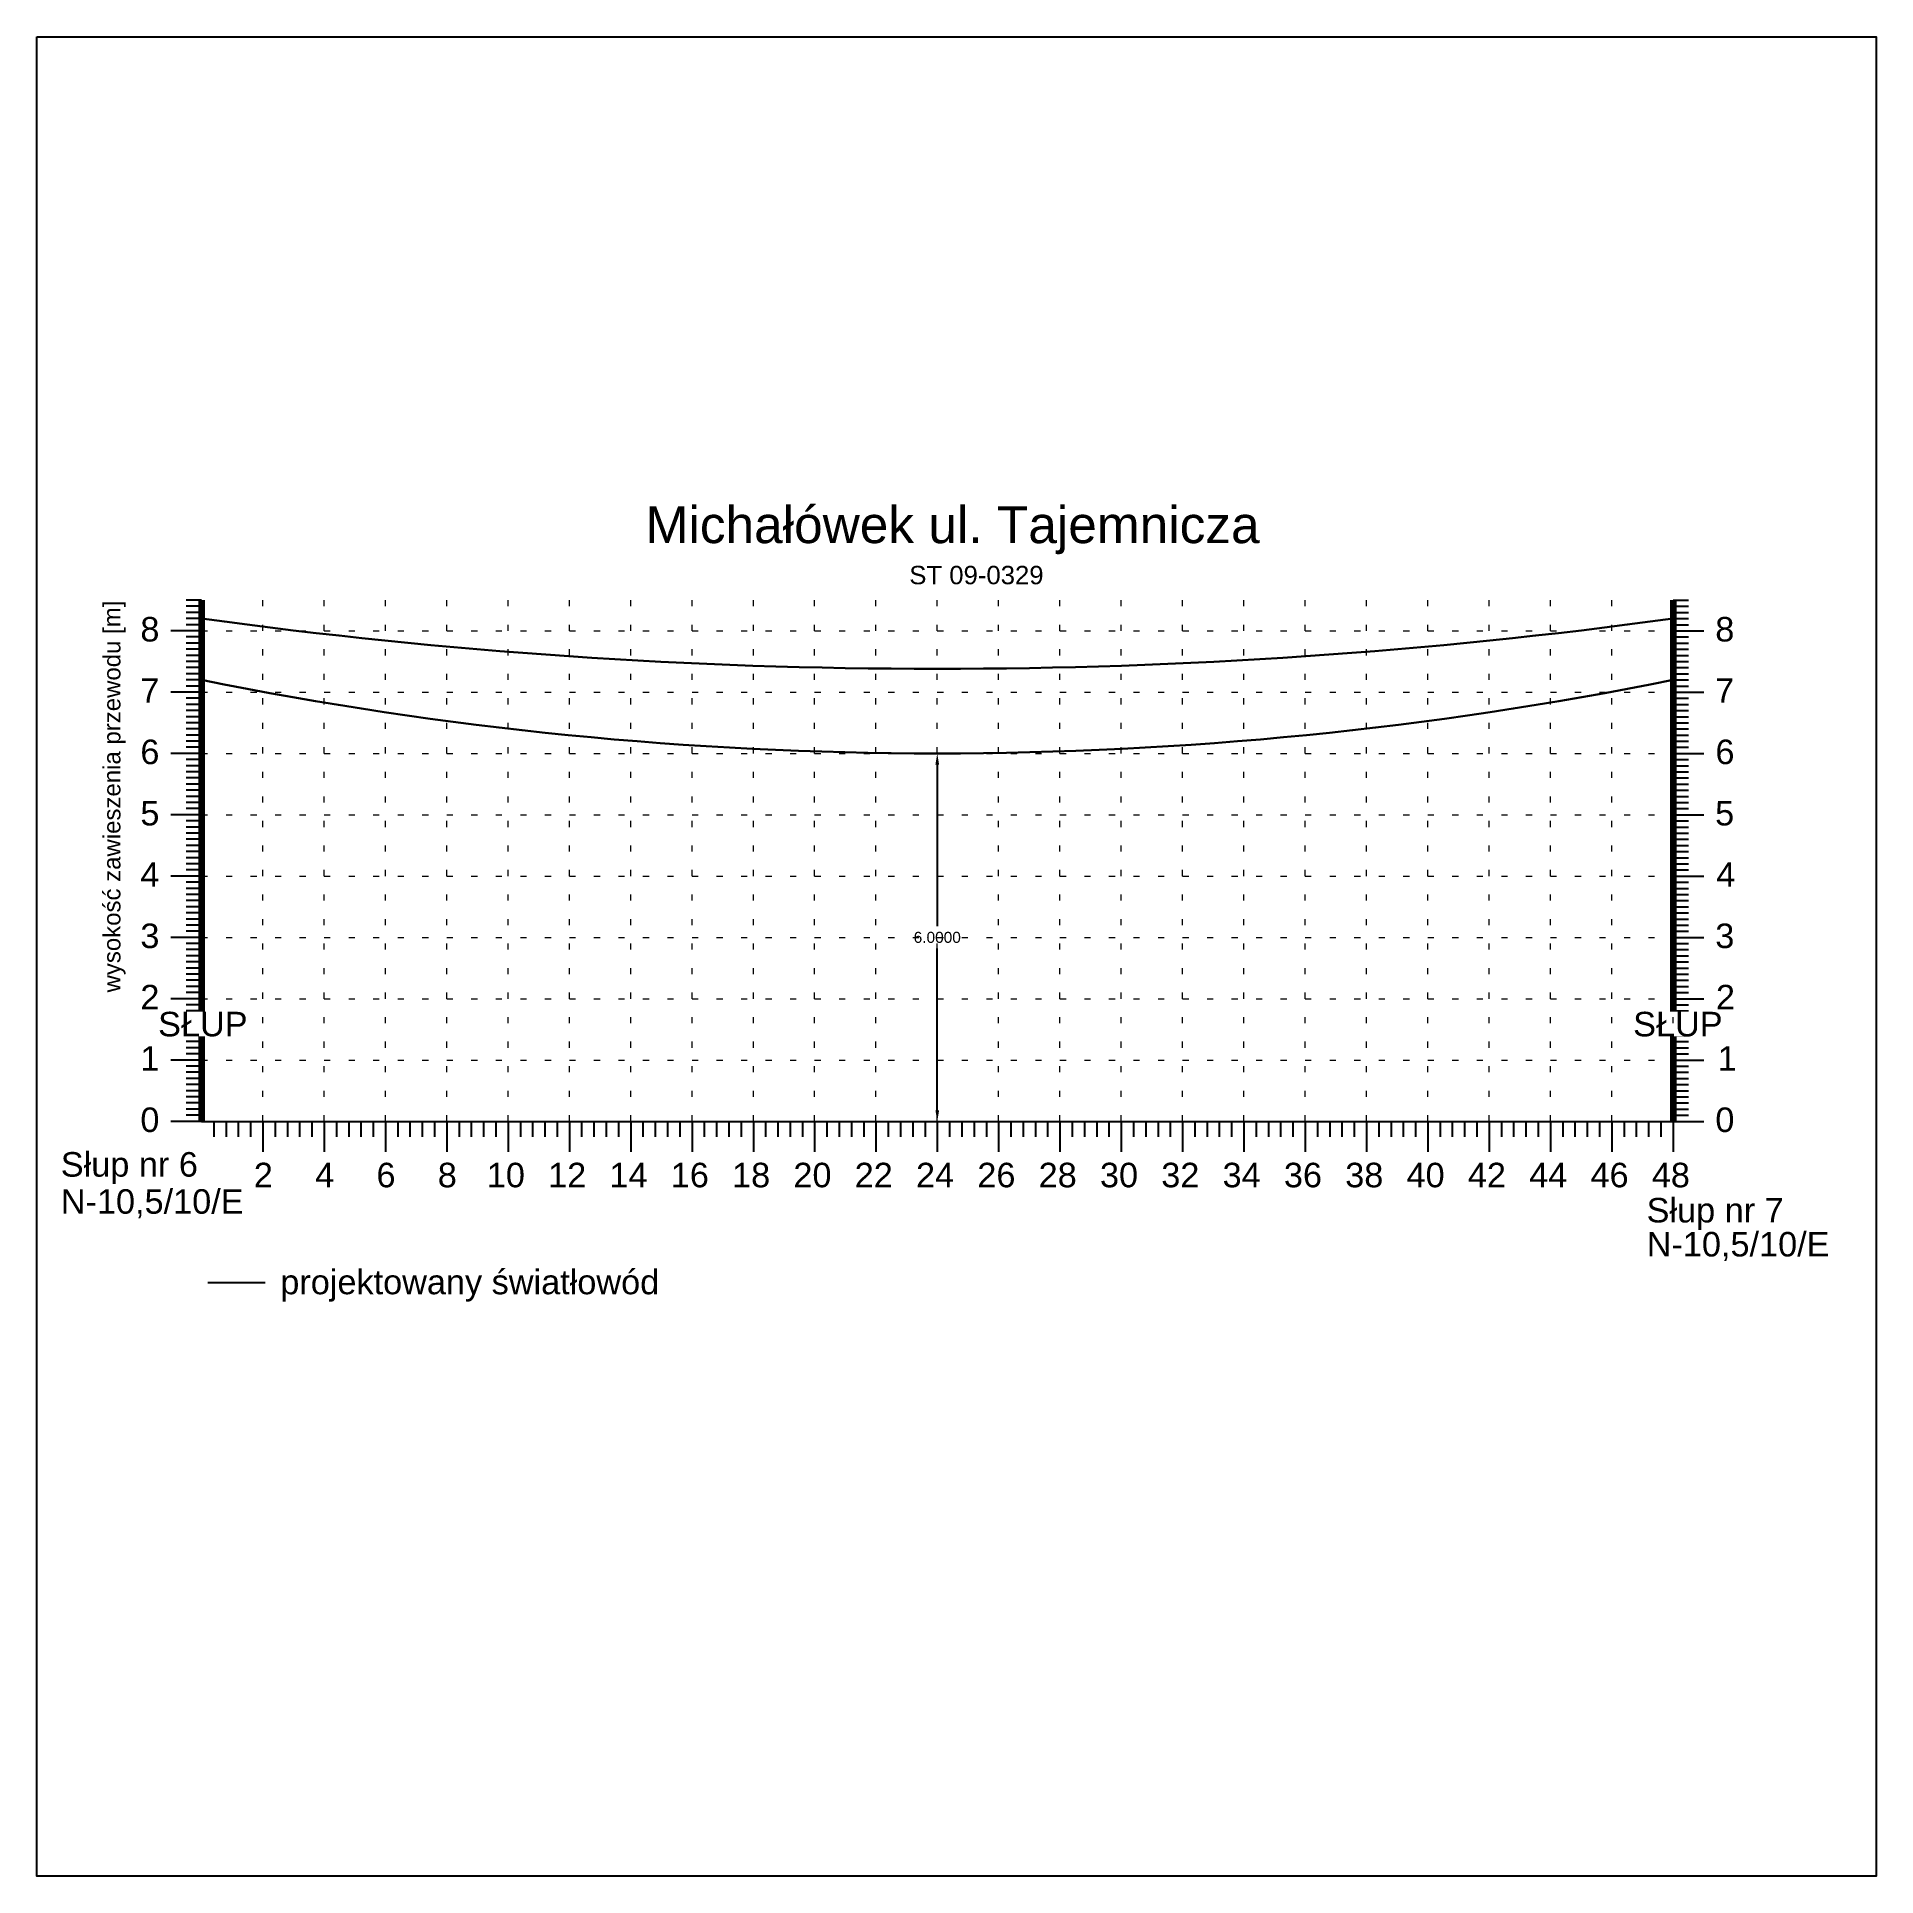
# Model space of a CAD drawing. Header units: metres. Extents: x -155 to 1812, y 681 to 886.
# Drawn here: x 1104.54 to 1134.54, y 710.52 to 740.52 of the extents above; entities that cross this region are included whole.
import ezdxf

# ---------------------------------------------------------------- set-up
doc = ezdxf.new("R2010")
doc.units = ezdxf.units.M
doc.header["$MEASUREMENT"] = 0
doc.linetypes.add('ACAD_ISO07W100', pattern=[3, 0, -3])
doc.layers.add('ramka', color=7, linetype='Continuous', plot=False)
doc.styles.get("Standard").update_dxf_attribs({"font": 'arial.ttf'})
doc.dimstyles.get("Standard").update_dxf_attribs({"dimtxt": 0.18, "dimasz": 0.18, "dimexe": 0.18, "dimexo": 0.0625, "dimgap": 0.09, "dimtad": 0, "dimtih": 1, "dimtoh": 1, "dimdec": 4, "dimzin": 0, "dimdsep": 46, "dimtxsty": 'Standard', "dimcen": 0.09, "dimadec": 0, "dimazin": 0, "dimtfac": 1, "dimtdec": 4, "dimtofl": 0, "dimtmove": 0, "dimatfit": 3, "dimfxl": 1, "dimtolj": 1, "dimtzin": 0, "dimarcsym": 0})

msp = doc.modelspace()

# ---------------------------------------------------------------- texts
for s, height, p in [('ST 09-0329', 0.3, (1118.773, 731.59307)), ('8', 0.4, (1106.2321, 730.65925)), ('8', 0.4, (1131.91775, 730.65925)), ('7', 0.4, (1106.2321, 729.65925)), ('7', 0.4, (1131.91475, 729.65925)), ('6', 0.4, (1106.2321, 728.65925)), ('6', 0.4, (1131.92048, 728.65925)), ('5', 0.4, (1106.2321, 727.65925)), ('5', 0.4, (1131.91502, 727.65925)), ('4', 0.4, (1106.2321, 726.65925)), ('4', 0.4, (1131.93576, 726.65925)), ('3', 0.4, (1106.2321, 725.65925)), ('3', 0.4, (1131.91775, 725.65925)), ('2', 0.4, (1106.2321, 724.65925)), ('2', 0.4, (1131.92894, 724.65925)), ('1', 0.4, (1106.2321, 723.65925)), ('1', 0.4, (1131.95759, 723.65925)), ('0', 0.4, (1106.2321, 722.65925)), ('0', 0.4, (1131.91939, 722.65925)), ('Słup nr 6', 0.4, (1104.93411, 721.93143)), ('2', 0.4, (1108.08255, 721.75766)), ('4', 0.4, (1109.08255, 721.75766)), ('6', 0.4, (1110.08255, 721.75766)), ('8', 0.4, (1111.08255, 721.75766)), ('10', 0.4, (1111.88255, 721.75766)), ('12', 0.4, (1112.88255, 721.75766)), ('14', 0.4, (1113.88255, 721.75766)), ('16', 0.4, (1114.88255, 721.75766)), ('18', 0.4, (1115.88255, 721.75766)), ('20', 0.4, (1116.88255, 721.75766)), ('22', 0.4, (1117.88255, 721.75766)), ('24', 0.4, (1118.88255, 721.75766)), ('26', 0.4, (1119.88255, 721.75766)), ('28', 0.4, (1120.88255, 721.75766)), ('30', 0.4, (1121.88255, 721.75766)), ('32', 0.4, (1122.88255, 721.75766)), ('34', 0.4, (1123.88255, 721.75766)), ('36', 0.4, (1124.88255, 721.75766)), ('38', 0.4, (1125.88255, 721.75766)), ('40', 0.4, (1126.88255, 721.75766)), ('42', 0.4, (1127.88255, 721.75766)), ('44', 0.4, (1128.88255, 721.75766)), ('46', 0.4, (1129.88255, 721.75766)), ('48', 0.4, (1130.88255, 721.75766)), ('N-10,5/10/E', 0.4, (1104.93411, 721.32654)), ('Słup nr 7', 0.4, (1130.7981, 721.18434)), ('N-10,5/10/E', 0.4, (1130.79972, 720.62939)), ('projektowany światłowód', 0.4, (1108.51426, 720.01336))]:
    msp.add_text(s, height=height).set_placement(p)
at = {"lineweight": 25, "insert": (1119.47932, 732.47302), "char_height": 0.6, "width": 11.6473455, "attachment_point": 5}
msp.add_mtext('Michałówek ul. Tajemnicza', dxfattribs=at)

# ---------------------------------------------------------------- blocks, each defined once
blk = doc.blocks.new('*D217')
at = {"color": 0, "lineweight": -2}
for p, q in [((1119.167, 728.833), (1119.049, 728.833)), ((1119.229, 728.653), (1119.229, 726.015)), ((1119.229, 723.013), (1119.229, 725.651)), ((1109.892, 722.833), (1119.409, 722.833))]:
    blk.add_line(p, q, dxfattribs=at)
at = {"color": 0}
for points in [[(1119.259, 728.653), (1119.199, 728.653), (1119.229, 728.833)], [(1119.199, 723.013), (1119.259, 723.013), (1119.229, 722.833)]]:
    blk.add_solid(points, dxfattribs=at)
at = {"layer": 'Defpoints', "color": 0}
for p in [(1119.229, 728.833), (1109.829, 722.833), (1119.229, 722.833)]:
    blk.add_point(p, dxfattribs=at)
at = {"color": 0, "lineweight": 25, "insert": (1119.229, 725.833), "char_height": 0.18, "attachment_point": 5}
blk.add_mtext('\\A1;6.0000', dxfattribs=at)

# ---------------------------------------------------------------- dimensions: what is measured, and where the dimension line sits
at = {"lineweight": 25}
dim = msp.add_linear_dim(base=(1119.22936, 722.83334), p1=(1119.22936, 728.83334), p2=(1109.82936, 722.83334), angle=90, dimstyle='Standard', dxfattribs=at)
dim.commit()
dim.dimension.update_dxf_attribs({"geometry": '*D217', "text_midpoint": (1119.22936, 725.83334)})

# ---------------------------------------------------------------- linework, layer by layer
for p, q in [((1107.22936, 731.33334), (1106.97936, 731.33334)), ((1107.22936, 731.23334), (1106.97936, 731.23334)), ((1107.22936, 731.13334), (1106.97936, 731.13334)), ((1107.22936, 731.33334), (1107.22936, 722.83334)), ((1131.22936, 731.33334), (1131.22936, 722.83334)), ((1131.22936, 731.33334), (1131.47936, 731.33334)), ((1131.22936, 731.23334), (1131.47936, 731.23334)), ((1131.22936, 731.13334), (1131.47936, 731.13334)), ((1107.22936, 730.83334), (1106.72936, 730.83334)), ((1107.22936, 730.83334), (1106.72936, 730.83334)), ((1107.22936, 731.03334), (1106.97936, 731.03334)), ((1107.22936, 730.93334), (1106.97936, 730.93334)), ((1131.22936, 731.03334), (1131.47936, 731.03334)), ((1131.22936, 730.93334), (1131.47936, 730.93334)), ((1131.22936, 730.83334), (1131.72936, 730.83334)), ((1131.22936, 730.83334), (1131.72936, 730.83334)), ((1107.22936, 730.73334), (1106.97936, 730.73334)), ((1107.22936, 730.63334), (1106.97936, 730.63334)), ((1107.22936, 730.53334), (1106.97936, 730.53334)), ((1131.22936, 730.73334), (1131.47936, 730.73334)), ((1131.22936, 730.63334), (1131.47936, 730.63334)), ((1131.22936, 730.53334), (1131.47936, 730.53334)), ((1107.22936, 730.43334), (1106.97936, 730.43334)), ((1107.22936, 730.33334), (1106.97936, 730.33334)), ((1107.22936, 730.23334), (1106.97936, 730.23334)), ((1131.22936, 730.43334), (1131.47936, 730.43334)), ((1131.22936, 730.33334), (1131.47936, 730.33334)), ((1131.22936, 730.23334), (1131.47936, 730.23334)), ((1107.22936, 730.13334), (1106.97936, 730.13334)), ((1107.22936, 730.03334), (1106.97936, 730.03334)), ((1107.22936, 729.93334), (1106.97936, 729.93334)), ((1131.22936, 730.13334), (1131.47936, 730.13334)), ((1131.22936, 730.03334), (1131.47936, 730.03334)), ((1131.22936, 729.93334), (1131.47936, 729.93334)), ((1107.22936, 729.83334), (1106.72936, 729.83334)), ((1107.22936, 729.83334), (1106.72936, 729.83334)), ((1107.22936, 729.73334), (1106.97936, 729.73334)), ((1107.22936, 729.63334), (1106.97936, 729.63334)), ((1131.22936, 729.83334), (1131.72936, 729.83334)), ((1131.22936, 729.83334), (1131.72936, 729.83334)), ((1131.22936, 729.73334), (1131.47936, 729.73334)), ((1131.22936, 729.63334), (1131.47936, 729.63334)), ((1107.22936, 729.53334), (1106.97936, 729.53334)), ((1107.22936, 729.43334), (1106.97936, 729.43334)), ((1107.22936, 729.33334), (1106.97936, 729.33334)), ((1131.22936, 729.53334), (1131.47936, 729.53334)), ((1131.22936, 729.43334), (1131.47936, 729.43334)), ((1131.22936, 729.33334), (1131.47936, 729.33334)), ((1107.22936, 729.23334), (1106.97936, 729.23334)), ((1107.22936, 729.13334), (1106.97936, 729.13334)), ((1107.22936, 729.03334), (1106.97936, 729.03334)), ((1131.22936, 729.23334), (1131.47936, 729.23334)), ((1131.22936, 729.13334), (1131.47936, 729.13334)), ((1131.22936, 729.03334), (1131.47936, 729.03334)), ((1107.22936, 728.83334), (1106.72936, 728.83334)), ((1107.22936, 728.83334), (1106.72936, 728.83334)), ((1107.22936, 728.93334), (1106.97936, 728.93334)), ((1107.22936, 728.73334), (1106.97936, 728.73334)), ((1131.22936, 728.93334), (1131.47936, 728.93334)), ((1131.22936, 728.83334), (1131.72936, 728.83334)), ((1131.22936, 728.83334), (1131.72936, 728.83334)), ((1131.22936, 728.73334), (1131.47936, 728.73334)), ((1107.22936, 728.63334), (1106.97936, 728.63334)), ((1107.22936, 728.53334), (1106.97936, 728.53334)), ((1107.22936, 728.43334), (1106.97936, 728.43334)), ((1131.22936, 728.63334), (1131.47936, 728.63334)), ((1131.22936, 728.53334), (1131.47936, 728.53334)), ((1131.22936, 728.43334), (1131.47936, 728.43334)), ((1107.22936, 728.33334), (1106.97936, 728.33334)), ((1107.22936, 728.23334), (1106.97936, 728.23334)), ((1107.22936, 728.13334), (1106.97936, 728.13334)), ((1131.22936, 728.33334), (1131.47936, 728.33334)), ((1131.22936, 728.23334), (1131.47936, 728.23334)), ((1131.22936, 728.13334), (1131.47936, 728.13334)), ((1107.22936, 727.83334), (1106.72936, 727.83334)), ((1107.22936, 727.83334), (1106.72936, 727.83334)), ((1107.22936, 728.03334), (1106.97936, 728.03334)), ((1107.22936, 727.93334), (1106.97936, 727.93334)), ((1131.22936, 728.03334), (1131.47936, 728.03334)), ((1131.22936, 727.93334), (1131.47936, 727.93334)), ((1131.22936, 727.83334), (1131.72936, 727.83334)), ((1131.22936, 727.83334), (1131.72936, 727.83334)), ((1107.22936, 727.73334), (1106.97936, 727.73334)), ((1107.22936, 727.63334), (1106.97936, 727.63334)), ((1107.22936, 727.53334), (1106.97936, 727.53334)), ((1131.22936, 727.73334), (1131.47936, 727.73334)), ((1131.22936, 727.63334), (1131.47936, 727.63334)), ((1131.22936, 727.53334), (1131.47936, 727.53334)), ((1107.22936, 727.43334), (1106.97936, 727.43334)), ((1107.22936, 727.33334), (1106.97936, 727.33334)), ((1107.22936, 727.23334), (1106.97936, 727.23334)), ((1131.22936, 727.43334), (1131.47936, 727.43334)), ((1131.22936, 727.33334), (1131.47936, 727.33334)), ((1131.22936, 727.23334), (1131.47936, 727.23334)), ((1107.22936, 727.13334), (1106.97936, 727.13334)), ((1107.22936, 727.03334), (1106.97936, 727.03334)), ((1107.22936, 726.93334), (1106.97936, 726.93334)), ((1131.22936, 727.13334), (1131.47936, 727.13334)), ((1131.22936, 727.03334), (1131.47936, 727.03334)), ((1131.22936, 726.93334), (1131.47936, 726.93334)), ((1107.22936, 726.83334), (1106.72936, 726.83334)), ((1107.22936, 726.83334), (1106.72936, 726.83334)), ((1107.22936, 726.73334), (1106.97936, 726.73334)), ((1107.22936, 726.63334), (1106.97936, 726.63334)), ((1131.22936, 726.83334), (1131.72936, 726.83334)), ((1131.22936, 726.83334), (1131.72936, 726.83334)), ((1131.22936, 726.73334), (1131.47936, 726.73334)), ((1131.22936, 726.63334), (1131.47936, 726.63334)), ((1107.22936, 726.53334), (1106.97936, 726.53334)), ((1107.22936, 726.43334), (1106.97936, 726.43334)), ((1107.22936, 726.33334), (1106.97936, 726.33334)), ((1131.22936, 726.53334), (1131.47936, 726.53334)), ((1131.22936, 726.43334), (1131.47936, 726.43334)), ((1131.22936, 726.33334), (1131.47936, 726.33334)), ((1107.22936, 726.23334), (1106.97936, 726.23334)), ((1107.22936, 726.13334), (1106.97936, 726.13334)), ((1107.22936, 726.03334), (1106.97936, 726.03334)), ((1131.22936, 726.23334), (1131.47936, 726.23334)), ((1131.22936, 726.13334), (1131.47936, 726.13334)), ((1131.22936, 726.03334), (1131.47936, 726.03334)), ((1107.22936, 725.83334), (1106.72936, 725.83334)), ((1107.22936, 725.83334), (1106.72936, 725.83334)), ((1107.22936, 725.93334), (1106.97936, 725.93334)), ((1107.22936, 725.73334), (1106.97936, 725.73334)), ((1131.22936, 725.93334), (1131.47936, 725.93334)), ((1131.22936, 725.83334), (1131.72936, 725.83334)), ((1131.22936, 725.83334), (1131.72936, 725.83334)), ((1131.22936, 725.73334), (1131.47936, 725.73334)), ((1107.22936, 725.63334), (1106.97936, 725.63334)), ((1107.22936, 725.53334), (1106.97936, 725.53334)), ((1107.22936, 725.43334), (1106.97936, 725.43334)), ((1131.22936, 725.63334), (1131.47936, 725.63334)), ((1131.22936, 725.53334), (1131.47936, 725.53334)), ((1131.22936, 725.43334), (1131.47936, 725.43334)), ((1107.22936, 725.33334), (1106.97936, 725.33334)), ((1107.22936, 725.23334), (1106.97936, 725.23334)), ((1107.22936, 725.13334), (1106.97936, 725.13334)), ((1131.22936, 725.33334), (1131.47936, 725.33334)), ((1131.22936, 725.23334), (1131.47936, 725.23334)), ((1131.22936, 725.13334), (1131.47936, 725.13334)), ((1107.22936, 724.83334), (1106.72936, 724.83334)), ((1107.22936, 724.83334), (1106.72936, 724.83334)), ((1107.22936, 725.03334), (1106.97936, 725.03334)), ((1107.22936, 724.93334), (1106.97936, 724.93334)), ((1131.22936, 725.03334), (1131.47936, 725.03334)), ((1131.22936, 724.93334), (1131.47936, 724.93334)), ((1131.22936, 724.83334), (1131.72936, 724.83334)), ((1131.22936, 724.83334), (1131.72936, 724.83334)), ((1107.22936, 724.73334), (1106.97936, 724.73334)), ((1107.22936, 724.63334), (1106.97936, 724.63334)), ((1107.22936, 724.53334), (1106.97936, 724.53334)), ((1131.22936, 724.73334), (1131.47936, 724.73334)), ((1131.22936, 724.63334), (1131.47936, 724.63334)), ((1131.22936, 724.53334), (1131.47936, 724.53334)), ((1107.22936, 724.43334), (1106.97936, 724.43334)), ((1107.22936, 724.33334), (1106.97936, 724.33334)), ((1107.22936, 724.23334), (1106.97936, 724.23334)), ((1131.22936, 724.43334), (1131.47936, 724.43334)), ((1131.22936, 724.33334), (1131.47936, 724.33334)), ((1131.22936, 724.23334), (1131.47936, 724.23334)), ((1107.22936, 724.13334), (1106.97936, 724.13334)), ((1107.22936, 724.03334), (1106.97936, 724.03334)), ((1107.22936, 723.93334), (1106.97936, 723.93334)), ((1131.22936, 724.13334), (1131.47936, 724.13334)), ((1131.22936, 724.03334), (1131.47936, 724.03334)), ((1131.22936, 723.93334), (1131.47936, 723.93334)), ((1107.22936, 723.83334), (1106.72936, 723.83334)), ((1107.22936, 723.83334), (1106.72936, 723.83334)), ((1107.22936, 723.73334), (1106.97936, 723.73334)), ((1107.22936, 723.63334), (1106.97936, 723.63334)), ((1131.22936, 723.83334), (1131.72936, 723.83334)), ((1131.22936, 723.83334), (1131.72936, 723.83334)), ((1131.22936, 723.73334), (1131.47936, 723.73334)), ((1131.22936, 723.63334), (1131.47936, 723.63334)), ((1107.22936, 723.53334), (1106.97936, 723.53334)), ((1107.22936, 723.43334), (1106.97936, 723.43334)), ((1107.22936, 723.33334), (1106.97936, 723.33334)), ((1131.22936, 723.53334), (1131.47936, 723.53334)), ((1131.22936, 723.43334), (1131.47936, 723.43334)), ((1131.22936, 723.33334), (1131.47936, 723.33334)), ((1107.22936, 723.23334), (1106.97936, 723.23334)), ((1107.22936, 723.13334), (1106.97936, 723.13334)), ((1107.22936, 723.03334), (1106.97936, 723.03334)), ((1131.22936, 723.23334), (1131.47936, 723.23334)), ((1131.22936, 723.13334), (1131.47936, 723.13334)), ((1131.22936, 723.03334), (1131.47936, 723.03334)), ((1107.22936, 722.83334), (1106.72936, 722.83334)), ((1107.22936, 722.93334), (1106.97936, 722.93334)), ((1107.22936, 722.83334), (1106.97936, 722.83334)), ((1107.22936, 722.83334), (1131.72936, 722.83334)), ((1107.42936, 722.83334), (1107.42936, 722.58334)), ((1107.62936, 722.83334), (1107.62936, 722.58334)), ((1107.82936, 722.83334), (1107.82936, 722.58334)), ((1108.02936, 722.83334), (1108.02936, 722.58334)), ((1108.22936, 722.83334), (1108.22936, 722.33334)), ((1108.42936, 722.83334), (1108.42936, 722.58334)), ((1108.62936, 722.83334), (1108.62936, 722.58334)), ((1108.82936, 722.83334), (1108.82936, 722.58334)), ((1109.02936, 722.83334), (1109.02936, 722.58334)), ((1109.22936, 722.83334), (1109.22936, 722.33334)), ((1109.42936, 722.83334), (1109.42936, 722.58334)), ((1109.62936, 722.83334), (1109.62936, 722.58334)), ((1109.82936, 722.83334), (1109.82936, 722.58334)), ((1110.02936, 722.83334), (1110.02936, 722.58334)), ((1110.22936, 722.83334), (1110.22936, 722.33334)), ((1110.42936, 722.83334), (1110.42936, 722.58334)), ((1110.62936, 722.83334), (1110.62936, 722.58334)), ((1110.82936, 722.83334), (1110.82936, 722.58334)), ((1111.02936, 722.83334), (1111.02936, 722.58334)), ((1111.22936, 722.83334), (1111.22936, 722.33334)), ((1111.42936, 722.83334), (1111.42936, 722.58334)), ((1111.62936, 722.83334), (1111.62936, 722.58334)), ((1111.82936, 722.83334), (1111.82936, 722.58334)), ((1112.02936, 722.83334), (1112.02936, 722.58334)), ((1112.22936, 722.83334), (1112.22936, 722.33334)), ((1112.42936, 722.83334), (1112.42936, 722.58334)), ((1112.62936, 722.83334), (1112.62936, 722.58334)), ((1112.82936, 722.83334), (1112.82936, 722.58334)), ((1113.02936, 722.83334), (1113.02936, 722.58334)), ((1113.22936, 722.83334), (1113.22936, 722.33334)), ((1113.42936, 722.83334), (1113.42936, 722.58334)), ((1113.62936, 722.83334), (1113.62936, 722.58334)), ((1113.82936, 722.83334), (1113.82936, 722.58334)), ((1114.02936, 722.83334), (1114.02936, 722.58334)), ((1114.22936, 722.83334), (1114.22936, 722.33334)), ((1114.42936, 722.83334), (1114.42936, 722.58334)), ((1114.62936, 722.83334), (1114.62936, 722.58334)), ((1114.82936, 722.83334), (1114.82936, 722.58334)), ((1115.02936, 722.83334), (1115.02936, 722.58334)), ((1115.22936, 722.83334), (1115.22936, 722.33334)), ((1115.42936, 722.83334), (1115.42936, 722.58334)), ((1115.62936, 722.83334), (1115.62936, 722.58334)), ((1115.82936, 722.83334), (1115.82936, 722.58334)), ((1116.02936, 722.83334), (1116.02936, 722.58334)), ((1116.22936, 722.83334), (1116.22936, 722.33334)), ((1116.42936, 722.83334), (1116.42936, 722.58334)), ((1116.62936, 722.83334), (1116.62936, 722.58334)), ((1116.82936, 722.83334), (1116.82936, 722.58334)), ((1117.02936, 722.83334), (1117.02936, 722.58334)), ((1117.22936, 722.83334), (1117.22936, 722.33334)), ((1117.42936, 722.83334), (1117.42936, 722.58334)), ((1117.62936, 722.83334), (1117.62936, 722.58334)), ((1117.82936, 722.83334), (1117.82936, 722.58334)), ((1118.02936, 722.83334), (1118.02936, 722.58334)), ((1118.22936, 722.83334), (1118.22936, 722.33334)), ((1118.42936, 722.83334), (1118.42936, 722.58334)), ((1118.62936, 722.83334), (1118.62936, 722.58334)), ((1118.82936, 722.83334), (1118.82936, 722.58334)), ((1119.02936, 722.83334), (1119.02936, 722.58334)), ((1119.22936, 722.83334), (1119.22936, 722.33334)), ((1119.42936, 722.83334), (1119.42936, 722.58334)), ((1119.62936, 722.83334), (1119.62936, 722.58334)), ((1119.82936, 722.83334), (1119.82936, 722.58334)), ((1120.02936, 722.83334), (1120.02936, 722.58334)), ((1120.22936, 722.83334), (1120.22936, 722.33334)), ((1120.42936, 722.83334), (1120.42936, 722.58334)), ((1120.62936, 722.83334), (1120.62936, 722.58334)), ((1120.82936, 722.83334), (1120.82936, 722.58334)), ((1121.02936, 722.83334), (1121.02936, 722.58334)), ((1121.22936, 722.83334), (1121.22936, 722.33334)), ((1121.42936, 722.83334), (1121.42936, 722.58334)), ((1121.62936, 722.83334), (1121.62936, 722.58334)), ((1121.82936, 722.83334), (1121.82936, 722.58334)), ((1122.02936, 722.83334), (1122.02936, 722.58334)), ((1122.22936, 722.83334), (1122.22936, 722.33334)), ((1122.42936, 722.83334), (1122.42936, 722.58334)), ((1122.62936, 722.83334), (1122.62936, 722.58334)), ((1122.82936, 722.83334), (1122.82936, 722.58334)), ((1123.02936, 722.83334), (1123.02936, 722.58334)), ((1123.22936, 722.83334), (1123.22936, 722.33334)), ((1123.42936, 722.83334), (1123.42936, 722.58334)), ((1123.62936, 722.83334), (1123.62936, 722.58334)), ((1123.82936, 722.83334), (1123.82936, 722.58334)), ((1124.02936, 722.83334), (1124.02936, 722.58334)), ((1124.22936, 722.83334), (1124.22936, 722.33334)), ((1124.42936, 722.83334), (1124.42936, 722.58334)), ((1124.62936, 722.83334), (1124.62936, 722.58334)), ((1124.82936, 722.83334), (1124.82936, 722.58334)), ((1125.02936, 722.83334), (1125.02936, 722.58334)), ((1125.22936, 722.83334), (1125.22936, 722.33334)), ((1125.42936, 722.83334), (1125.42936, 722.58334)), ((1125.62936, 722.83334), (1125.62936, 722.58334)), ((1125.82936, 722.83334), (1125.82936, 722.58334)), ((1126.02936, 722.83334), (1126.02936, 722.58334)), ((1126.22936, 722.83334), (1126.22936, 722.33334)), ((1126.22936, 722.83334), (1126.22936, 722.33334)), ((1126.42936, 722.83334), (1126.42936, 722.58334)), ((1126.62936, 722.83334), (1126.62936, 722.58334)), ((1126.82936, 722.83334), (1126.82936, 722.58334)), ((1127.02936, 722.83334), (1127.02936, 722.58334)), ((1127.22936, 722.83334), (1127.22936, 722.33334)), ((1127.22936, 722.83334), (1127.22936, 722.33334)), ((1127.42936, 722.83334), (1127.42936, 722.58334)), ((1127.62936, 722.83334), (1127.62936, 722.58334)), ((1127.82936, 722.83334), (1127.82936, 722.58334)), ((1128.02936, 722.83334), (1128.02936, 722.58334)), ((1128.22936, 722.83334), (1128.22936, 722.33334)), ((1128.22936, 722.83334), (1128.22936, 722.33334)), ((1128.42936, 722.83334), (1128.42936, 722.58334)), ((1128.62936, 722.83334), (1128.62936, 722.58334)), ((1128.82936, 722.83334), (1128.82936, 722.58334)), ((1129.02936, 722.83334), (1129.02936, 722.58334)), ((1129.22936, 722.83334), (1129.22936, 722.33334)), ((1129.22936, 722.83334), (1129.22936, 722.33334)), ((1129.42936, 722.83334), (1129.42936, 722.58334)), ((1129.62936, 722.83334), (1129.62936, 722.58334)), ((1129.82936, 722.83334), (1129.82936, 722.58334)), ((1130.02936, 722.83334), (1130.02936, 722.58334)), ((1130.22936, 722.83334), (1130.22936, 722.33334)), ((1130.22936, 722.83334), (1130.22936, 722.33334)), ((1130.42936, 722.83334), (1130.42936, 722.58334)), ((1130.62936, 722.83334), (1130.62936, 722.58334)), ((1130.82936, 722.83334), (1130.82936, 722.58334)), ((1131.02936, 722.83334), (1131.02936, 722.58334)), ((1131.22936, 722.93334), (1131.47936, 722.93334)), ((1131.22936, 722.83334), (1131.72936, 722.83334)), ((1131.22936, 722.83334), (1131.47936, 722.83334)), ((1131.22936, 722.83334), (1131.22936, 722.33334)), ((1131.22936, 722.83334), (1131.22936, 722.33334))]:
    msp.add_line(p, q)
at = {"lineweight": 100}
for p, q in [((1107.22936, 731.33334), (1107.22936, 722.83334)), ((1131.22936, 731.33334), (1131.22936, 722.83334))]:
    msp.add_line(p, q, dxfattribs=at)
at = {"linetype": 'ACAD_ISO07W100', "lineweight": 15, "ltscale": 0.1}
for p, q in [((1108.22936, 722.83334), (1108.22936, 731.33334)), ((1109.22936, 722.83334), (1109.22936, 731.33334)), ((1110.22936, 722.83334), (1110.22936, 731.33334)), ((1111.22936, 722.83334), (1111.22936, 731.33334)), ((1112.22936, 722.83334), (1112.22936, 731.33334)), ((1113.22936, 722.83334), (1113.22936, 731.33334)), ((1114.22936, 722.83334), (1114.22936, 731.33334)), ((1115.22936, 722.83334), (1115.22936, 731.33334)), ((1116.22936, 722.83334), (1116.22936, 731.33334)), ((1117.22936, 722.83334), (1117.22936, 731.33334)), ((1118.22936, 722.83334), (1118.22936, 731.33334)), ((1119.22936, 722.83334), (1119.22936, 731.33334)), ((1120.22936, 722.83334), (1120.22936, 731.33334)), ((1121.22936, 722.83334), (1121.22936, 731.33334)), ((1122.22936, 722.83334), (1122.22936, 731.33334)), ((1123.22936, 722.83334), (1123.22936, 731.33334)), ((1124.22936, 722.83334), (1124.22936, 731.33334)), ((1125.22936, 722.83334), (1125.22936, 731.33334)), ((1126.22936, 722.83334), (1126.22936, 731.33334)), ((1127.22936, 722.83334), (1127.22936, 731.33334)), ((1128.22936, 722.83334), (1128.22936, 731.33334)), ((1129.22936, 722.83334), (1129.22936, 731.33334)), ((1130.22936, 722.83334), (1130.22936, 731.33334)), ((1131.22936, 722.83334), (1131.22936, 731.33334)), ((1107.22936, 730.83334), (1131.72936, 730.83334)), ((1107.22936, 729.83334), (1131.72936, 729.83334)), ((1107.22936, 728.83334), (1131.72936, 728.83334)), ((1107.22936, 727.83334), (1131.72936, 727.83334)), ((1107.22936, 726.83334), (1131.72936, 726.83334)), ((1107.22936, 725.83334), (1131.72936, 725.83334)), ((1107.22936, 724.83334), (1131.72936, 724.83334)), ((1107.22936, 723.83334), (1131.72936, 723.83334))]:
    msp.add_line(p, q, dxfattribs=at)
at = {"color": 3, "lineweight": 25}
msp.add_line((1107.33491, 720.20312), (1108.2655, 720.20312), dxfattribs=at)
at = {"lineweight": 25}
for points in [[(1104.54271, 740.52182), (1134.54271, 740.52182), (1134.54271, 710.52182), (1104.54271, 710.52182), (1104.54271, 740.52182)], [(1131.22936, 722.83334), (1131.72936, 722.83334)]]:
    msp.add_lwpolyline(points, dxfattribs=at)
at = {"lineweight": 30}
msp.add_arc((1119.22936, 818.42822), 88.21488, 262.1817307, 277.8182693, dxfattribs=at)
at = {"color": 3, "lineweight": 30}
msp.add_arc((1119.22936, 789.43334), 60.6, 258.5788137, 281.4211863, dxfattribs=at)
at = {"layer": 'ramka'}
msp.add_line((1107.22936, 722.83334), (1119.22936, 722.83334), dxfattribs=at)

msp.set_redraw_order([(e.dxf.handle, doc.entitydb.next_handle()) for e in msp.query("TEXT MTEXT ATTDEF DIMENSION ARC_DIMENSION")])  # texts and dimensions are drawn at this point

# ---------------------------------------------------------------- next in the draw order: texts
at = {"lineweight": 18, "insert": (1105.62659, 724.93545), "char_height": 0.28, "attachment_point": 1, "rotation": 90, "bg_fill": 3, "box_fill_scale": 1, "bg_fill_color": 256, "bg_fill_transparency": 0}
msp.add_mtext_dynamic_manual_height_columns('wysokość zawieszenia przewodu [m]', width=9.2804774, gutter_width=2, heights=[-0.36385], dxfattribs=at)
at = {"lineweight": 18, "char_height": 0.4, "attachment_point": 1, "bg_fill": 3, "box_fill_scale": 1, "bg_fill_color": 256, "bg_fill_transparency": 0}
for insert in [(1106.52126, 724.61955), (1130.57843, 724.61955)]:
    msp.add_mtext_dynamic_manual_height_columns('SŁUP', width=1.5368437, gutter_width=2, heights=[-0.41364], dxfattribs=dict(at, insert=insert))

# ---------------------------------------------------------------- next in the draw order: linework, layer by layer
at = {"linetype": 'ACAD_ISO07W100', "lineweight": 15, "ltscale": 0.1}
msp.add_line((1131.22936, 722.83334), (1131.22936, 731.33334), dxfattribs=at)

doc.saveas('drawing.dxf')
